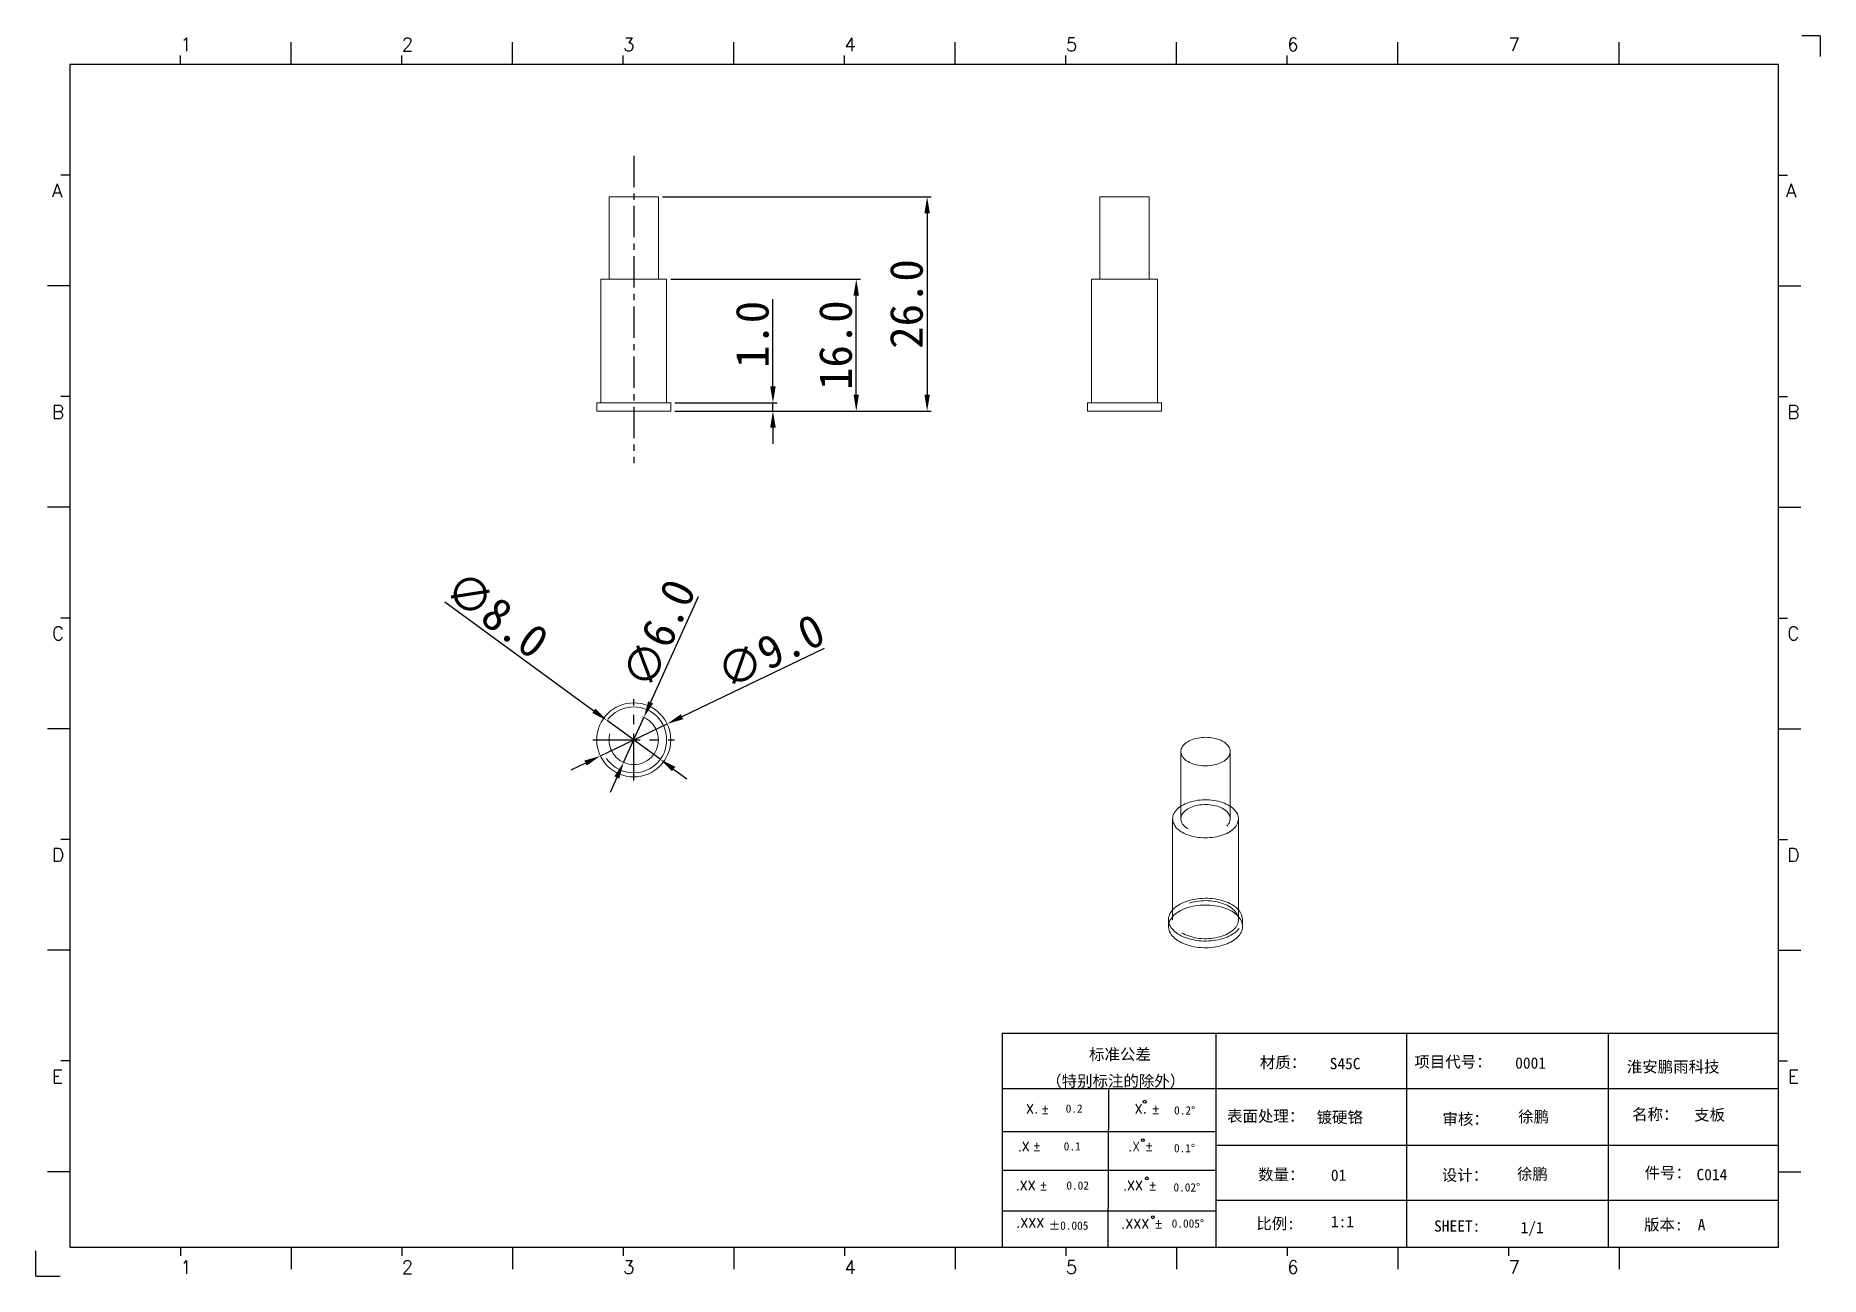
# Model space of a CAD drawing. Extents: x 83 to 30050, y -7164 to 695.
# Drawn here: x 9975 to 10191.8, y -1681.5 to -1530.9 of the extents above; entities that cross this region are included whole.
import ezdxf
from ezdxf.enums import TextEntityAlignment as Align

# ---------------------------------------------------------------- set-up
doc = ezdxf.new("R2010")
doc.units = 0
doc.header["$LTSCALE"] = 8
doc.header["$MEASUREMENT"] = 0
doc.header["$PDSIZE"] = 5
doc.linetypes.add('CENTER', pattern=[2, 1.25, -0.25, 0.25, -0.25])
doc.linetypes.add('HIDDEN', pattern=[1.905, 1.27, -0.635])
doc.layers.get('0').update_dxf_attribs({"linetype": 'CONTINUOUS'})
doc.layers.get('Defpoints').update_dxf_attribs({"linetype": 'CONTINUOUS'})
doc.layers.add('41', color=3, linetype='CONTINUOUS')
doc.layers.add('dim', color=82, linetype='CONTINUOUS', lineweight=9)
doc.styles.add('SIMPLEX', font='SIMPLEX')
doc.styles.get("Standard").update_dxf_attribs({"font": '', "height": 4})
doc.styles.get('Standard').set_extended_font_data('SimSun')
doc.dimstyles.new('ISO-25', dxfattribs={"dimtxt": 6, "dimasz": 2.5, "dimexe": 1.25, "dimexo": 0.625, "dimtad": 1, "dimdec": 1, "dimzin": 1, "dimdsep": 46, "dimtxsty": 'Standard', "dimcen": 2.5, "dimadec": 0, "dimazin": 0, "dimtm": 1e-09, "dimtfac": 1, "dimtdec": 1, "dimtmove": 0, "dimatfit": 3, "dimfxl": 1, "dimtolj": 1, "dimtzin": 0, "dimarcsym": 0})

msp = doc.modelspace()

# ---------------------------------------------------------------- blocks, each defined once
blk = doc.blocks.new('A$C0BB32EA6')
at = {"layer": '41'}
for p, q in [((90.21, 427.84), (90.21, 435.66)), ((168.4, 427.84), (168.4, 435.66)), ((168.4, 427.84), (168.4, 435.66)), ((168.4, 427.84), (168.4, 435.66)), ((246.58, 427.84), (246.58, 435.66)), ((246.58, 427.84), (246.58, 435.66)), ((324.77, 427.84), (324.77, 435.66)), ((402.96, 427.84), (402.96, 435.66)), ((481.15, 427.84), (481.15, 435.66)), ((559.34, 427.84), (559.34, 435.66)), ((51.11, 427.84), (51.11, 430.97)), ((129.3, 427.84), (129.3, 430.97)), ((129.3, 427.84), (129.3, 430.97)), ((129.3, 427.84), (129.3, 430.97)), ((207.49, 427.84), (207.49, 430.97)), ((207.49, 427.84), (207.49, 430.97)), ((285.68, 427.84), (285.68, 430.97)), ((363.87, 427.84), (363.87, 430.97)), ((442.06, 427.84), (442.06, 430.97)), ((615.63, 427.84), (12.02, 427.84)), ((12.02, 427.84), (12.02, 10.32)), ((615.63, 10.32), (615.63, 427.84)), ((12.02, 388.75), (8.89, 388.75)), ((615.63, 388.75), (618.76, 388.75)), ((12.02, 349.66), (4.2, 349.66)), ((615.63, 349.66), (623.45, 349.66)), ((12.02, 310.56), (8.89, 310.56)), ((615.63, 310.56), (618.76, 310.56)), ((12.02, 271.47), (4.2, 271.47)), ((615.63, 271.47), (623.45, 271.47)), ((12.02, 232.37), (8.89, 232.37)), ((615.63, 232.37), (618.76, 232.37)), ((12.02, 193.28), (4.2, 193.28)), ((615.63, 193.28), (623.45, 193.28)), ((12.02, 154.18), (8.89, 154.18)), ((615.63, 154.18), (618.76, 154.18)), ((12.02, 115.09), (4.2, 115.09)), ((615.63, 115.09), (623.45, 115.09)), ((341.34, 85.85), (615.63, 85.85)), ((341.34, 85.85), (341.34, 10.32)), ((416.87, 85.85), (416.87, 10.32)), ((484.16, 85.85), (484.16, 10.32)), ((555.4, 85.7), (555.4, 10.17)), ((12.02, 76), (8.89, 76)), ((615.63, 76), (618.76, 76)), ((615.63, 66.14), (341.34, 66.14)), ((378.86, 10.02), (379.1, 65.84)), ((341.34, 51.12), (416.87, 51.12)), ((615.63, 46.17), (416.87, 46.17)), ((12.02, 36.9), (4.2, 36.9)), ((341.34, 37.5), (401.12, 37.5)), ((341.34, 37.5), (416.87, 37.5)), ((615.63, 36.9), (623.45, 36.9)), ((615.63, 26.74), (416.87, 26.74)), ((341.34, 23.05), (401.87, 23.05)), ((341.34, 23.05), (401.87, 23.05)), ((341.34, 23.05), (401.87, 23.05)), ((341.34, 23.05), (401.87, 23.05)), ((341.34, 23.05), (401.87, 23.05)), ((341.34, 23.05), (416.87, 23.05)), ((12.02, 10.32), (615.63, 10.32)), ((51.11, 10.32), (51.11, 7.19)), ((90.21, 10.32), (90.21, 2.5)), ((129.3, 10.32), (129.3, 7.19)), ((168.4, 10.32), (168.4, 2.5)), ((207.49, 10.32), (207.49, 7.19)), ((246.58, 10.32), (246.58, 2.5)), ((285.68, 10.32), (285.68, 7.19)), ((324.77, 10.32), (324.77, 2.5)), ((326.34, 10.32), (401.87, 10.32)), ((363.87, 10.32), (363.87, 7.19)), ((402.96, 10.32), (402.96, 2.5)), ((442.06, 10.32), (442.06, 7.19)), ((481.15, 10.32), (481.15, 2.5)), ((520.24, 10.32), (520.24, 7.19)), ((559.34, 10.32), (559.34, 2.5))]:
    blk.add_line(p, q, dxfattribs=at)
at = {"layer": '41', "linetype": 'Continuous'}
for p, q in [((630.37, 437.94), (623.79, 437.94)), ((630.37, 437.94), (630.37, 430.59)), ((0, 0), (0, 8.98)), ((0, 0), (8.64, 0))]:
    blk.add_line(p, q, dxfattribs=at)
at = {"layer": '41'}
for centre in [(391.73, 61.61), (391.07, 48.04), (392.49, 34.54), (394.6, 20.83)]:
    blk.add_circle(centre, 0.516, dxfattribs=at)
at = {"layer": '41', "style": 'SIMPLEX'}
for s, height, p in [('1', 4.69, (51.11, 432.54)), ('2', 4.69, (129.3, 432.54)), ('3', 4.69, (207.49, 432.54)), ('4', 4.69, (285.68, 432.54)), ('5', 4.69, (363.87, 432.54)), ('6', 4.69, (442.06, 432.54)), ('7', 4.69, (520.24, 432.54)), ('A', 4.75, (5.76, 380.93)), ('A', 4.75, (618.27, 380.93)), ('B', 4.75, (5.76, 302.74)), ('B', 4.75, (618.72, 302.74)), ('C', 4.75, (5.76, 224.55)), ('C', 4.75, (618.72, 224.55)), ('D', 4.75, (5.76, 146.37)), ('D', 4.75, (618.72, 146.37)), ('E', 4.75, (5.76, 68.18)), ('E', 4.75, (618.95, 68.18)), ('X.', 3.284, (349.84, 57.49)), ('%%p', 3.284, (355.04, 57.36)), ('X.', 3.284, (388.21, 57.49)), ('%%p', 3.284, (394.07, 57.36)), ('.X', 3.284, (346.89, 44.16)), ('%%p', 3.284, (352.09, 44.33)), ('.X', 3.284, (385.9, 44.16)), ('%%p', 3.284, (391.76, 44.33)), ('.XX', 3.284, (346.2, 30.42)), ('%%p', 3.284, (354.44, 30.46)), ('.XX', 3.284, (384.11, 30.42)), ('%%p', 3.284, (393.01, 30.46)), ('.XXX', 3.284, (383.48, 16.83)), ('%%p', 3.284, (395.11, 16.95)), ('1', 4.69, (51.11, 0.87)), ('2', 4.69, (129.3, 0.87)), ('3', 4.69, (207.49, 0.87)), ('4', 4.69, (285.68, 0.87)), ('5', 4.69, (363.87, 0.87)), ('6', 4.69, (442.06, 0.87)), ('7', 4.69, (520.24, 0.87))]:
    blk.add_text(s, height=height, dxfattribs=at).set_placement(p)
at = {"layer": '41', "linetype": 'Continuous'}
for s, p in [('标准公差', (372.08, 76.36)), ('材质：', (432.42, 73.5)), ('项目代号：', (486.99, 73.71)), ('淮安鹏雨科技', (562.04, 71.96)), ('（特别标注的除外）', (356.94, 66.94)), ('表面处理：', (420.83, 54.55)), ('审核：', (496.9, 53.5)), ('名称：', (563.9, 55.18)), ('数量：', (431.79, 33.91)), ('设计：', (496.69, 33.7)), ('件号：', (568.32, 34.55)), ('比例:', (431.16, 16.65)), ('SHEET:', (493.95, 15.75)), ('1/1', (524.5, 15.18)), ('版本:', (568.11, 16.23))]:
    blk.add_text(s, height=4, dxfattribs=at).set_placement(p)
at = {"layer": '41'}
for s, p in [('0.2', (363.82, 57.75)), ('0.2%%D', (402.12, 57.11)), ('0.1', (363.14, 44.41)), ('0.1%%D', (402.07, 43.76)), ('0.02', (364.07, 30.58)), ('0.02%%D', (401.9, 29.93)), ('0.005%%D', (401.27, 17.16))]:
    blk.add_text(s, height=2.929, dxfattribs=at).set_placement(p)
at = {"layer": '41', "style": 'SIMPLEX'}
blk.add_text('.XXX', height=3.284, dxfattribs=at).set_placement((351.31, 18.87), align=Align.MIDDLE_CENTER)
at = {"layer": '41'}
blk.add_text('%%P0.005', height=2.929, dxfattribs=at).set_placement((364.87, 17.89), align=Align.MIDDLE_CENTER)
at = {"layer": '41', "linetype": 'Continuous'}
for tag, p in [('材质', (457.07, 73.08)), ('代号', (522.6, 73.29)), ('表面处理', (452.44, 54.13)), ('审核', (523.65, 54.34)), ('名称', (585.81, 54.97)), ('数量', (457.5, 33.7)), ('设计', (523.23, 34.13)), ('件号', (586.65, 33.91)), ('比例', (457.5, 17.28)), ('版本', (587.08, 16.23))]:
    blk.add_attdef(tag, p, '', height=4, dxfattribs=at)
blk = doc.blocks.new('*D424')
at = {"layer": 'Defpoints', "color": 0}
for p in [(10051.72, -1614.44), (10043.61, -1618.33)]:
    blk.add_point(p, dxfattribs=at)
at = {"layer": 'dim', "color": 0, "lineweight": -2}
for p, q in [((10070.81, -1605.27), (10053.52, -1613.57)), ((10043.61, -1618.33), (10051.72, -1614.44)), ((10041.8, -1619.2), (10040, -1620.06))]:
    blk.add_line(p, q, dxfattribs=at)
at = {"layer": 'dim', "color": 0}
for points in [[(10053.38, -1613.27), (10053.67, -1613.87), (10051.72, -1614.44)], [(10041.66, -1618.9), (10041.95, -1619.5), (10043.61, -1618.33)]]:
    blk.add_solid(points, dxfattribs=at)
at = {"layer": 'dim', "color": 0, "insert": (10064.3, -1605.62), "char_height": 4, "attachment_point": 5, "rotation": 25.6392}
blk.add_mtext('\\A1;∅9.0', dxfattribs=at)
blk = doc.blocks.new('*D425')
at = {"layer": 'Defpoints', "color": 0}
for p in [(10044.43, -1614.03), (10050.89, -1618.74)]:
    blk.add_point(p, dxfattribs=at)
at = {"layer": 'dim', "color": 0, "lineweight": -2}
for p, q in [((10024.7, -1599.63), (10042.82, -1612.85)), ((10050.89, -1618.74), (10044.43, -1614.03)), ((10052.51, -1619.92), (10054.12, -1621.1))]:
    blk.add_line(p, q, dxfattribs=at)
at = {"layer": 'dim', "color": 0}
for points in [[(10043.01, -1612.58), (10042.62, -1613.12), (10044.43, -1614.03)], [(10052.71, -1619.65), (10052.31, -1620.19), (10050.89, -1618.74)]]:
    blk.add_solid(points, dxfattribs=at)
at = {"layer": 'dim', "color": 0, "insert": (10031.04, -1601.16), "char_height": 4, "attachment_point": 5, "rotation": 323.8828}
blk.add_mtext('\\A1;∅8.0', dxfattribs=at)
blk = doc.blocks.new('*D426')
at = {"layer": 'Defpoints', "color": 0}
for p in [(10048.89, -1613.65), (10046.43, -1619.12)]:
    blk.add_point(p, dxfattribs=at)
at = {"layer": 'dim', "color": 0, "lineweight": -2}
for p, q in [((10055.48, -1599.02), (10049.71, -1611.82)), ((10046.43, -1619.12), (10048.89, -1613.65)), ((10045.61, -1620.94), (10044.79, -1622.77))]:
    blk.add_line(p, q, dxfattribs=at)
at = {"layer": 'dim', "color": 0}
for points in [[(10049.41, -1611.69), (10050.02, -1611.96), (10048.89, -1613.65)], [(10045.31, -1620.81), (10045.91, -1621.08), (10046.43, -1619.12)]]:
    blk.add_solid(points, dxfattribs=at)
at = {"layer": 'dim', "color": 0, "insert": (10050.73, -1603.48), "char_height": 4, "attachment_point": 5, "rotation": 65.7619}
blk.add_mtext('\\A1;∅6.0', dxfattribs=at)
blk = doc.blocks.new('*D427')
at = {"layer": 'Defpoints', "color": 0}
for p in [(10052.16, -1575.45), (10064.58, -1575.45), (10052.16, -1576.45)]:
    blk.add_point(p, dxfattribs=at)
at = {"layer": 'dim', "color": 0, "lineweight": -2}
for p, q in [((10064.58, -1573.45), (10064.58, -1562.85)), ((10052.66, -1575.45), (10065.08, -1575.45)), ((10064.58, -1576.45), (10064.58, -1575.45)), ((10052.66, -1576.45), (10065.08, -1576.45)), ((10064.58, -1578.45), (10064.58, -1580.45))]:
    blk.add_line(p, q, dxfattribs=at)
at = {"layer": 'dim', "color": 0}
for points in [[(10064.24, -1573.45), (10064.91, -1573.45), (10064.58, -1575.45)], [(10064.24, -1578.45), (10064.91, -1578.45), (10064.58, -1576.45)]]:
    blk.add_solid(points, dxfattribs=at)
at = {"layer": 'dim', "color": 0, "insert": (10062.08, -1567.15), "char_height": 4, "attachment_point": 5, "rotation": 90}
blk.add_mtext('\\A1;1.0', dxfattribs=at)
blk = doc.blocks.new('*D428')
at = {"layer": 'Defpoints', "color": 0}
for p in [(10051.66, -1560.45), (10074.7, -1560.45), (10052.16, -1576.45)]:
    blk.add_point(p, dxfattribs=at)
at = {"layer": 'dim', "color": 0, "lineweight": -2}
for p, q in [((10052.16, -1560.45), (10075.2, -1560.45)), ((10074.7, -1574.45), (10074.7, -1562.45)), ((10052.66, -1576.45), (10075.2, -1576.45))]:
    blk.add_line(p, q, dxfattribs=at)
at = {"layer": 'dim', "color": 0}
for points in [[(10074.36, -1562.45), (10075.03, -1562.45), (10074.7, -1560.45)], [(10074.36, -1574.45), (10075.03, -1574.45), (10074.7, -1576.45)]]:
    blk.add_solid(points, dxfattribs=at)
at = {"layer": 'dim', "color": 0, "insert": (10072.2, -1568.45), "char_height": 4, "attachment_point": 5, "rotation": 90}
blk.add_mtext('\\A1;16.0', dxfattribs=at)
blk = doc.blocks.new('*D429')
at = {"layer": 'Defpoints', "color": 0}
for p in [(10050.66, -1550.45), (10052.16, -1576.45), (10083.31, -1576.45)]:
    blk.add_point(p, dxfattribs=at)
at = {"layer": 'dim', "color": 0, "lineweight": -2}
for p, q in [((10051.16, -1550.45), (10083.81, -1550.45)), ((10083.31, -1552.45), (10083.31, -1574.45)), ((10052.66, -1576.45), (10083.81, -1576.45))]:
    blk.add_line(p, q, dxfattribs=at)
at = {"layer": 'dim', "color": 0}
for points in [[(10082.98, -1552.45), (10083.65, -1552.45), (10083.31, -1550.45)], [(10082.98, -1574.45), (10083.65, -1574.45), (10083.31, -1576.45)]]:
    blk.add_solid(points, dxfattribs=at)
at = {"layer": 'dim', "color": 0, "insert": (10080.81, -1563.45), "char_height": 4, "attachment_point": 5, "rotation": 90}
blk.add_mtext('\\A1;26.0', dxfattribs=at)

# ---------------------------------------------------------------- dimensions: what is measured, and where the dimension line sits
at = {"layer": 'dim'}
for base, p1, p2, picture, middle in [((10083.313, -1576.45), (10050.662, -1550.45), (10052.162, -1576.45), '*D429', (10080.814, -1563.45)), ((10074.695, -1560.45), (10052.162, -1576.45), (10051.662, -1560.45), '*D428', (10072.196, -1568.45)), ((10064.577, -1575.45), (10052.162, -1576.45), (10052.162, -1575.45), '*D427', (10062.078, -1567.15))]:
    dim = msp.add_linear_dim(base=base, p1=p1, p2=p2, angle=90, dimstyle='ISO-25', override={"dimtxt": 2.5, "dimasz": 2, "dimexe": 0.49975, "dimexo": 0.49975, "dimgap": 0.49975}, dxfattribs=at)
    dim.commit()
    dim.dimension.update_dxf_attribs({"geometry": picture, "text_midpoint": middle})
for p1, p2, picture, middle in [((10050.893, -1618.741), (10044.431, -1614.025), '*D425', (10029.566, -1603.179)), ((10043.605, -1618.33), (10051.719, -1614.436), '*D424', (10065.382, -1607.878))]:
    dim = msp.add_diameter_dim_2p(p1=p1, p2=p2, dimstyle='ISO-25', override={"dimtxt": 2.5, "dimasz": 2, "dimexe": 0.49975, "dimexo": 0.49975, "dimgap": 0.49975}, dxfattribs=at)
    dim.commit()
    dim.dimension.update_dxf_attribs({"geometry": picture, "text_midpoint": middle, "dimtype": 163})
dim = msp.add_diameter_dim_2p(p1=(10046.43, -1619.119), p2=(10048.894, -1613.647), dimstyle='ISO-25', override={"dimtxt": 2.5, "dimasz": 2, "dimexe": 0.49975, "dimexo": 0.49975, "dimgap": 0.49975}, dxfattribs=at)
dim.commit()
dim.dimension.update_dxf_attribs({"geometry": '*D426', "text_midpoint": (10050.728, -1603.485)})

# ---------------------------------------------------------------- linework, layer by layer
at = {"color": 1, "linetype": 'CENTER', "ltscale": 0.381}
msp.add_line((10047.662, -1545.449), (10047.662, -1582.793), dxfattribs=at)
at = {"color": 7, "linetype": 'Continuous', "lineweight": 15}
for p, q in [((10044.662, -1550.45), (10044.662, -1560.45)), ((10044.662, -1550.45), (10050.662, -1550.45)), ((10050.662, -1560.45), (10050.662, -1550.45)), ((10104.294, -1550.45), (10104.294, -1560.45)), ((10104.294, -1550.45), (10110.294, -1550.45)), ((10110.294, -1560.45), (10110.294, -1550.45)), ((10043.662, -1560.45), (10043.662, -1575.45)), ((10043.662, -1560.45), (10051.662, -1560.45)), ((10051.662, -1575.45), (10051.662, -1560.45)), ((10103.294, -1560.45), (10103.294, -1575.45)), ((10103.294, -1560.45), (10111.294, -1560.45)), ((10111.294, -1575.45), (10111.294, -1560.45)), ((10043.162, -1575.45), (10043.162, -1576.45)), ((10052.162, -1575.45), (10043.162, -1575.45)), ((10052.162, -1576.45), (10052.162, -1575.45)), ((10102.794, -1575.45), (10102.794, -1576.45)), ((10107.294, -1575.45), (10102.794, -1575.45)), ((10111.794, -1575.45), (10107.294, -1575.45)), ((10111.794, -1576.45), (10111.794, -1575.45)), ((10052.162, -1576.45), (10043.162, -1576.45)), ((10107.294, -1576.45), (10102.794, -1576.45)), ((10111.794, -1576.45), (10107.294, -1576.45)), ((10114.139, -1617.801), (10114.139, -1624.439)), ((10120.139, -1624.439), (10120.139, -1617.801)), ((10113.139, -1625.966), (10113.139, -1637.024)), ((10121.139, -1637.024), (10121.139, -1625.966)), ((10112.639, -1638.214), (10112.639, -1639.031)), ((10121.639, -1639.031), (10121.639, -1638.214))]:
    msp.add_line(p, q, dxfattribs=at)
at = {"color": 1, "linetype": 'CENTER', "ltscale": 0.5715}
for p, q in [((10047.662, -1621.333), (10047.662, -1611.433)), ((10042.712, -1616.383), (10052.612, -1616.383))]:
    msp.add_line(p, q, dxfattribs=at)
at = {"color": 7, "linetype": 'HIDDEN', "lineweight": 0}
for p, q in [((10114.139, -1624.439), (10114.139, -1625.966)), ((10120.139, -1625.966), (10120.139, -1624.439)), ((10113.139, -1637.024), (10113.139, -1638.214)), ((10121.139, -1638.214), (10121.139, -1637.024))]:
    msp.add_line(p, q, dxfattribs=at)
at = {"color": 7, "linetype": 'Continuous', "lineweight": 15, "flags": 128}
for points in [[(10114.139, -1617.801), (10114.141, -1617.748), (10114.158, -1617.607), (10114.195, -1617.467), (10114.252, -1617.33), (10114.328, -1617.196), (10114.423, -1617.065), (10114.536, -1616.94), (10114.666, -1616.82), (10114.813, -1616.707), (10114.975, -1616.601), (10115.152, -1616.504), (10115.341, -1616.414), (10115.543, -1616.334), (10115.756, -1616.264), (10115.977, -1616.204), (10116.206, -1616.155), (10116.442, -1616.116), (10116.682, -1616.089), (10116.925, -1616.073), (10117.17, -1616.069), (10117.414, -1616.076), (10117.657, -1616.095), (10117.896, -1616.125), (10118.13, -1616.166), (10118.358, -1616.218), (10118.577, -1616.281), (10118.787, -1616.354), (10118.986, -1616.436), (10119.172, -1616.527), (10119.345, -1616.627), (10119.504, -1616.735), (10119.646, -1616.85), (10119.772, -1616.971), (10119.881, -1617.097), (10119.971, -1617.229), (10120.042, -1617.364), (10120.094, -1617.502), (10120.127, -1617.642), (10120.139, -1617.783), (10120.139, -1617.801)], [(10113.139, -1625.966), (10113.147, -1625.824), (10113.174, -1625.661), (10113.221, -1625.501), (10113.288, -1625.342), (10113.374, -1625.187), (10113.478, -1625.036), (10113.601, -1624.889), (10113.742, -1624.748), (10113.899, -1624.612), (10114.073, -1624.484), (10114.261, -1624.362), (10114.464, -1624.249), (10114.681, -1624.145), (10114.91, -1624.049), (10115.149, -1623.963), (10115.399, -1623.887), (10115.658, -1623.821), (10115.923, -1623.766), (10116.195, -1623.722), (10116.472, -1623.689), (10116.752, -1623.668), (10117.033, -1623.658), (10117.316, -1623.659), (10117.597, -1623.672), (10117.876, -1623.697), (10118.152, -1623.732), (10118.422, -1623.779), (10118.686, -1623.837), (10118.943, -1623.905), (10119.19, -1623.984), (10119.427, -1624.072), (10119.653, -1624.17), (10119.866, -1624.277), (10120.066, -1624.392), (10120.251, -1624.515), (10120.42, -1624.645), (10120.574, -1624.782), (10120.71, -1624.925), (10120.828, -1625.073), (10120.928, -1625.226), (10121.009, -1625.382), (10121.071, -1625.541), (10121.113, -1625.702), (10121.135, -1625.864), (10121.139, -1625.966)], [(10120.321, -1636.377), (10120.102, -1636.259), (10119.869, -1636.149), (10119.624, -1636.048), (10119.368, -1635.957), (10119.101, -1635.877), (10118.827, -1635.806), (10118.544, -1635.746), (10118.255, -1635.698), (10117.962, -1635.66), (10117.664, -1635.634), (10117.365, -1635.62), (10117.064, -1635.617), (10116.764, -1635.626), (10116.465, -1635.646), (10116.169, -1635.678), (10115.878, -1635.721), (10115.592, -1635.775), (10115.314, -1635.84), (10115.043, -1635.916), (10114.782, -1636.002), (10114.531, -1636.097), (10114.292, -1636.203), (10114.065, -1636.317), (10113.853, -1636.44), (10113.655, -1636.571), (10113.472, -1636.709), (10113.306, -1636.853), (10113.157, -1637.004), (10113.026, -1637.16), (10112.914, -1637.321), (10112.82, -1637.486), (10112.745, -1637.654), (10112.69, -1637.825), (10112.655, -1637.998), (10112.64, -1638.171), (10112.639, -1638.214)], [(10120.321, -1637.194), (10120.102, -1637.075), (10119.869, -1636.966), (10119.624, -1636.865), (10119.368, -1636.774), (10119.101, -1636.693), (10118.827, -1636.623), (10118.544, -1636.563), (10118.255, -1636.514), (10117.962, -1636.477), (10117.664, -1636.451), (10117.365, -1636.436), (10117.064, -1636.433), (10116.764, -1636.442), (10116.465, -1636.462), (10116.169, -1636.494), (10115.878, -1636.537), (10115.592, -1636.591), (10115.314, -1636.657), (10115.043, -1636.732), (10114.782, -1636.818), (10114.531, -1636.914), (10114.292, -1637.019), (10114.065, -1637.134), (10113.853, -1637.256), (10113.655, -1637.387), (10113.472, -1637.525), (10113.306, -1637.67), (10113.157, -1637.821), (10113.026, -1637.977), (10112.914, -1638.138), (10112.82, -1638.303), (10112.745, -1638.471), (10112.69, -1638.642), (10112.655, -1638.814), (10112.64, -1638.987), (10112.645, -1639.161), (10112.67, -1639.334), (10112.715, -1639.506), (10112.78, -1639.675), (10112.864, -1639.842), (10112.968, -1640.005), (10113.09, -1640.164), (10113.23, -1640.317), (10113.387, -1640.465), (10113.562, -1640.607), (10113.752, -1640.741), (10113.957, -1640.868), (10114.177, -1640.986), (10114.41, -1641.096), (10114.655, -1641.197), (10114.911, -1641.288), (10115.177, -1641.369), (10115.452, -1641.439), (10115.734, -1641.499), (10116.023, -1641.548), (10116.317, -1641.585), (10116.614, -1641.611), (10116.914, -1641.625), (10117.214, -1641.628), (10117.515, -1641.62), (10117.813, -1641.599), (10118.109, -1641.568), (10118.4, -1641.525), (10118.686, -1641.47), (10118.965, -1641.405), (10119.236, -1641.33), (10119.497, -1641.244), (10119.748, -1641.148), (10119.987, -1641.042), (10120.213, -1640.928), (10120.426, -1640.805), (10120.624, -1640.675), (10120.806, -1640.537), (10120.972, -1640.392), (10121.121, -1640.241), (10121.252, -1640.085), (10121.365, -1639.924), (10121.459, -1639.759), (10121.533, -1639.591), (10121.588, -1639.42), (10121.624, -1639.248), (10121.639, -1639.074), (10121.634, -1638.901), (10121.609, -1638.728), (10121.563, -1638.556), (10121.499, -1638.387), (10121.414, -1638.22), (10121.311, -1638.057), (10121.189, -1637.898), (10121.049, -1637.745), (10120.891, -1637.597), (10120.717, -1637.455), (10120.527, -1637.321), (10120.321, -1637.194)]]:
    msp.add_lwpolyline(points, dxfattribs=at)
at = {"color": 7, "linetype": 'HIDDEN', "lineweight": 0, "flags": 128}
for points in [[(10120.139, -1617.801), (10120.132, -1617.924), (10120.104, -1618.065), (10120.057, -1618.203), (10119.991, -1618.339), (10119.905, -1618.472), (10119.801, -1618.6), (10119.679, -1618.722), (10119.541, -1618.839), (10119.386, -1618.948), (10119.217, -1619.05), (10119.034, -1619.144), (10118.838, -1619.228), (10118.63, -1619.304), (10118.413, -1619.369), (10118.188, -1619.423), (10117.955, -1619.467), (10117.717, -1619.5), (10117.475, -1619.522), (10117.231, -1619.532), (10116.986, -1619.53), (10116.743, -1619.517), (10116.502, -1619.493), (10116.265, -1619.457), (10116.034, -1619.411), (10115.81, -1619.353), (10115.595, -1619.286), (10115.391, -1619.208), (10115.198, -1619.121), (10115.018, -1619.025)], [(10115.018, -1627.191), (10114.852, -1627.087), (10114.701, -1626.976), (10114.567, -1626.858), (10114.45, -1626.734), (10114.35, -1626.604), (10114.27, -1626.471), (10114.208, -1626.334), (10114.166, -1626.195), (10114.143, -1626.055), (10114.141, -1625.913), (10114.158, -1625.772), (10114.195, -1625.633), (10114.252, -1625.495), (10114.328, -1625.361), (10114.423, -1625.231), (10114.536, -1625.105), (10114.666, -1624.986), (10114.813, -1624.873), (10114.975, -1624.767), (10115.152, -1624.669), (10115.341, -1624.58), (10115.543, -1624.5), (10115.756, -1624.43), (10115.977, -1624.37), (10116.206, -1624.32), (10116.442, -1624.282), (10116.682, -1624.255), (10116.925, -1624.239), (10117.17, -1624.234), (10117.414, -1624.242), (10117.657, -1624.26), (10117.896, -1624.29), (10118.13, -1624.332), (10118.358, -1624.384), (10118.577, -1624.446), (10118.787, -1624.519), (10118.986, -1624.601), (10119.172, -1624.693), (10119.345, -1624.793), (10119.504, -1624.9), (10119.646, -1625.015), (10119.772, -1625.136), (10119.881, -1625.263), (10119.971, -1625.394), (10120.042, -1625.529), (10120.094, -1625.667), (10120.127, -1625.807), (10120.139, -1625.949), (10120.132, -1626.09), (10120.104, -1626.23), (10120.057, -1626.369), (10119.991, -1626.505), (10119.905, -1626.637), (10119.801, -1626.765), (10119.679, -1626.888), (10119.541, -1627.004), (10119.386, -1627.114), (10119.217, -1627.216), (10119.034, -1627.309), (10118.838, -1627.394), (10118.63, -1627.469), (10118.413, -1627.534), (10118.188, -1627.589), (10117.955, -1627.633), (10117.717, -1627.666), (10117.475, -1627.687), (10117.231, -1627.697), (10116.986, -1627.696), (10116.743, -1627.683), (10116.502, -1627.659), (10116.265, -1627.623), (10116.034, -1627.576), (10115.81, -1627.519), (10115.595, -1627.451), (10115.391, -1627.374), (10115.198, -1627.287), (10115.018, -1627.191)], [(10121.139, -1625.966), (10121.138, -1626.027), (10121.12, -1626.19), (10121.083, -1626.352), (10121.026, -1626.511), (10120.95, -1626.668), (10120.855, -1626.822), (10120.741, -1626.971), (10120.609, -1627.115), (10120.46, -1627.253), (10120.295, -1627.385), (10120.113, -1627.51), (10119.917, -1627.628), (10119.707, -1627.737), (10119.485, -1627.837), (10119.25, -1627.928), (10119.005, -1628.009), (10118.751, -1628.08), (10118.489, -1628.14), (10118.22, -1628.19), (10117.946, -1628.228), (10117.667, -1628.255), (10117.386, -1628.271), (10117.104, -1628.275), (10116.822, -1628.268), (10116.541, -1628.249), (10116.264, -1628.219), (10115.991, -1628.178), (10115.723, -1628.126), (10115.463, -1628.063), (10115.211, -1627.989), (10114.969, -1627.906), (10114.737, -1627.813), (10114.517, -1627.71), (10114.311, -1627.599)], [(10119.968, -1636.582), (10120.16, -1636.701), (10120.338, -1636.828), (10120.499, -1636.961), (10120.644, -1637.101), (10120.771, -1637.247), (10120.88, -1637.397), (10120.971, -1637.551), (10121.042, -1637.709), (10121.094, -1637.869), (10121.127, -1638.031), (10121.139, -1638.194), (10121.132, -1638.357), (10121.104, -1638.519), (10121.057, -1638.68), (10120.991, -1638.838), (10120.905, -1638.993), (10120.8, -1639.145), (10120.677, -1639.292), (10120.537, -1639.433), (10120.379, -1639.568), (10120.206, -1639.697), (10120.017, -1639.818), (10119.814, -1639.931), (10119.598, -1640.036), (10119.369, -1640.132), (10119.129, -1640.218), (10118.879, -1640.294), (10118.621, -1640.359), (10118.355, -1640.414), (10118.083, -1640.458), (10117.807, -1640.491), (10117.527, -1640.513), (10117.245, -1640.523), (10116.963, -1640.521), (10116.681, -1640.508), (10116.402, -1640.484), (10116.127, -1640.448), (10115.856, -1640.401), (10115.592, -1640.344), (10115.336, -1640.276), (10115.089, -1640.197), (10114.851, -1640.108), (10114.626, -1640.011), (10114.412, -1639.904), (10114.213, -1639.789), (10114.028, -1639.665), (10113.858, -1639.535), (10113.705, -1639.398), (10113.569, -1639.255), (10113.451, -1639.107), (10113.351, -1638.955), (10113.27, -1638.799), (10113.208, -1638.64), (10113.166, -1638.479), (10113.143, -1638.316), (10113.141, -1638.153), (10113.158, -1637.991), (10113.195, -1637.829), (10113.252, -1637.669), (10113.329, -1637.512), (10113.424, -1637.359), (10113.538, -1637.21), (10113.669, -1637.066), (10113.818, -1636.927), (10113.984, -1636.795), (10114.165, -1636.67), (10114.361, -1636.553), (10114.571, -1636.444), (10114.794, -1636.344), (10115.028, -1636.253), (10115.273, -1636.172), (10115.527, -1636.101), (10115.79, -1636.041), (10116.059, -1635.991), (10116.333, -1635.953), (10116.611, -1635.925), (10116.892, -1635.91), (10117.175, -1635.905), (10117.457, -1635.912), (10117.737, -1635.931), (10118.015, -1635.961), (10118.288, -1636.002), (10118.555, -1636.055), (10118.815, -1636.118), (10119.068, -1636.191), (10119.31, -1636.275), (10119.542, -1636.368), (10119.761, -1636.47), (10119.968, -1636.582)], [(10112.639, -1638.214), (10112.645, -1638.345), (10112.67, -1638.518), (10112.715, -1638.689), (10112.78, -1638.859), (10112.864, -1639.025), (10112.968, -1639.188), (10113.09, -1639.347), (10113.23, -1639.501), (10113.387, -1639.649), (10113.562, -1639.79), (10113.752, -1639.924), (10113.957, -1640.051), (10114.177, -1640.17), (10114.41, -1640.28), (10114.655, -1640.38), (10114.911, -1640.471), (10115.177, -1640.552), (10115.452, -1640.623), (10115.734, -1640.682), (10116.023, -1640.731), (10116.317, -1640.768), (10116.614, -1640.794), (10116.914, -1640.809), (10117.214, -1640.812), (10117.515, -1640.803), (10117.813, -1640.783), (10118.109, -1640.751), (10118.4, -1640.708), (10118.686, -1640.654), (10118.965, -1640.589), (10119.236, -1640.513), (10119.497, -1640.427), (10119.748, -1640.331), (10119.987, -1640.226), (10120.213, -1640.112), (10120.426, -1639.989), (10120.624, -1639.858), (10120.806, -1639.72), (10120.972, -1639.575), (10121.121, -1639.425), (10121.252, -1639.268), (10121.365, -1639.107), (10121.459, -1638.942), (10121.533, -1638.774), (10121.588, -1638.604), (10121.624, -1638.431), (10121.639, -1638.258), (10121.639, -1638.214)]]:
    msp.add_lwpolyline(points, dxfattribs=at)
at = {"color": 7, "linetype": 'Continuous', "lineweight": 15}
msp.add_circle((10047.662, -1616.383), 4.5, dxfattribs=at)
at = {"color": 7, "linetype": 'HIDDEN', "lineweight": 0}
for radius in [4, 3]:
    msp.add_circle((10047.662, -1616.383), radius, dxfattribs=at)
for centre, radius, start, end in [((10115.636, -1617.655), 1.503, 185.57518, 245.74496), ((10115.117, -1625.784), 1.986, 185.26427, 246.05588)]:
    msp.add_arc(centre, radius, start, end, dxfattribs=at)
at = {"color": 7, "linetype": 'Continuous', "lineweight": 15}
msp.add_arc((10119.395, -1638.434), 2.255, 5.57755, 65.74259, dxfattribs=at)

# ---------------------------------------------------------------- block references
at = {"layer": '41', "linetype": 'Continuous', "xscale": 0.3439853568002036, "yscale": 0.3439853568000331, "zscale": 0.3439853568000001}
msp.add_blockref('A$C0BB32EA6', (9974.997, -1681.519), dxfattribs=at).add_auto_attribs({'版本': 'A', '件号': 'C014', '名称': '支板', '设计': '徐鹏', '审核': '徐鹏', '代号': '0001', '比例': '1:1', '数量': '01', '表面处理': '镀硬铬', '材质': 'S45C'})

msp.set_redraw_order([(e.dxf.handle, doc.entitydb.next_handle()) for e in msp.query("TEXT MTEXT ATTDEF DIMENSION ARC_DIMENSION")])  # texts and dimensions are drawn at this point

doc.saveas('drawing.dxf')
